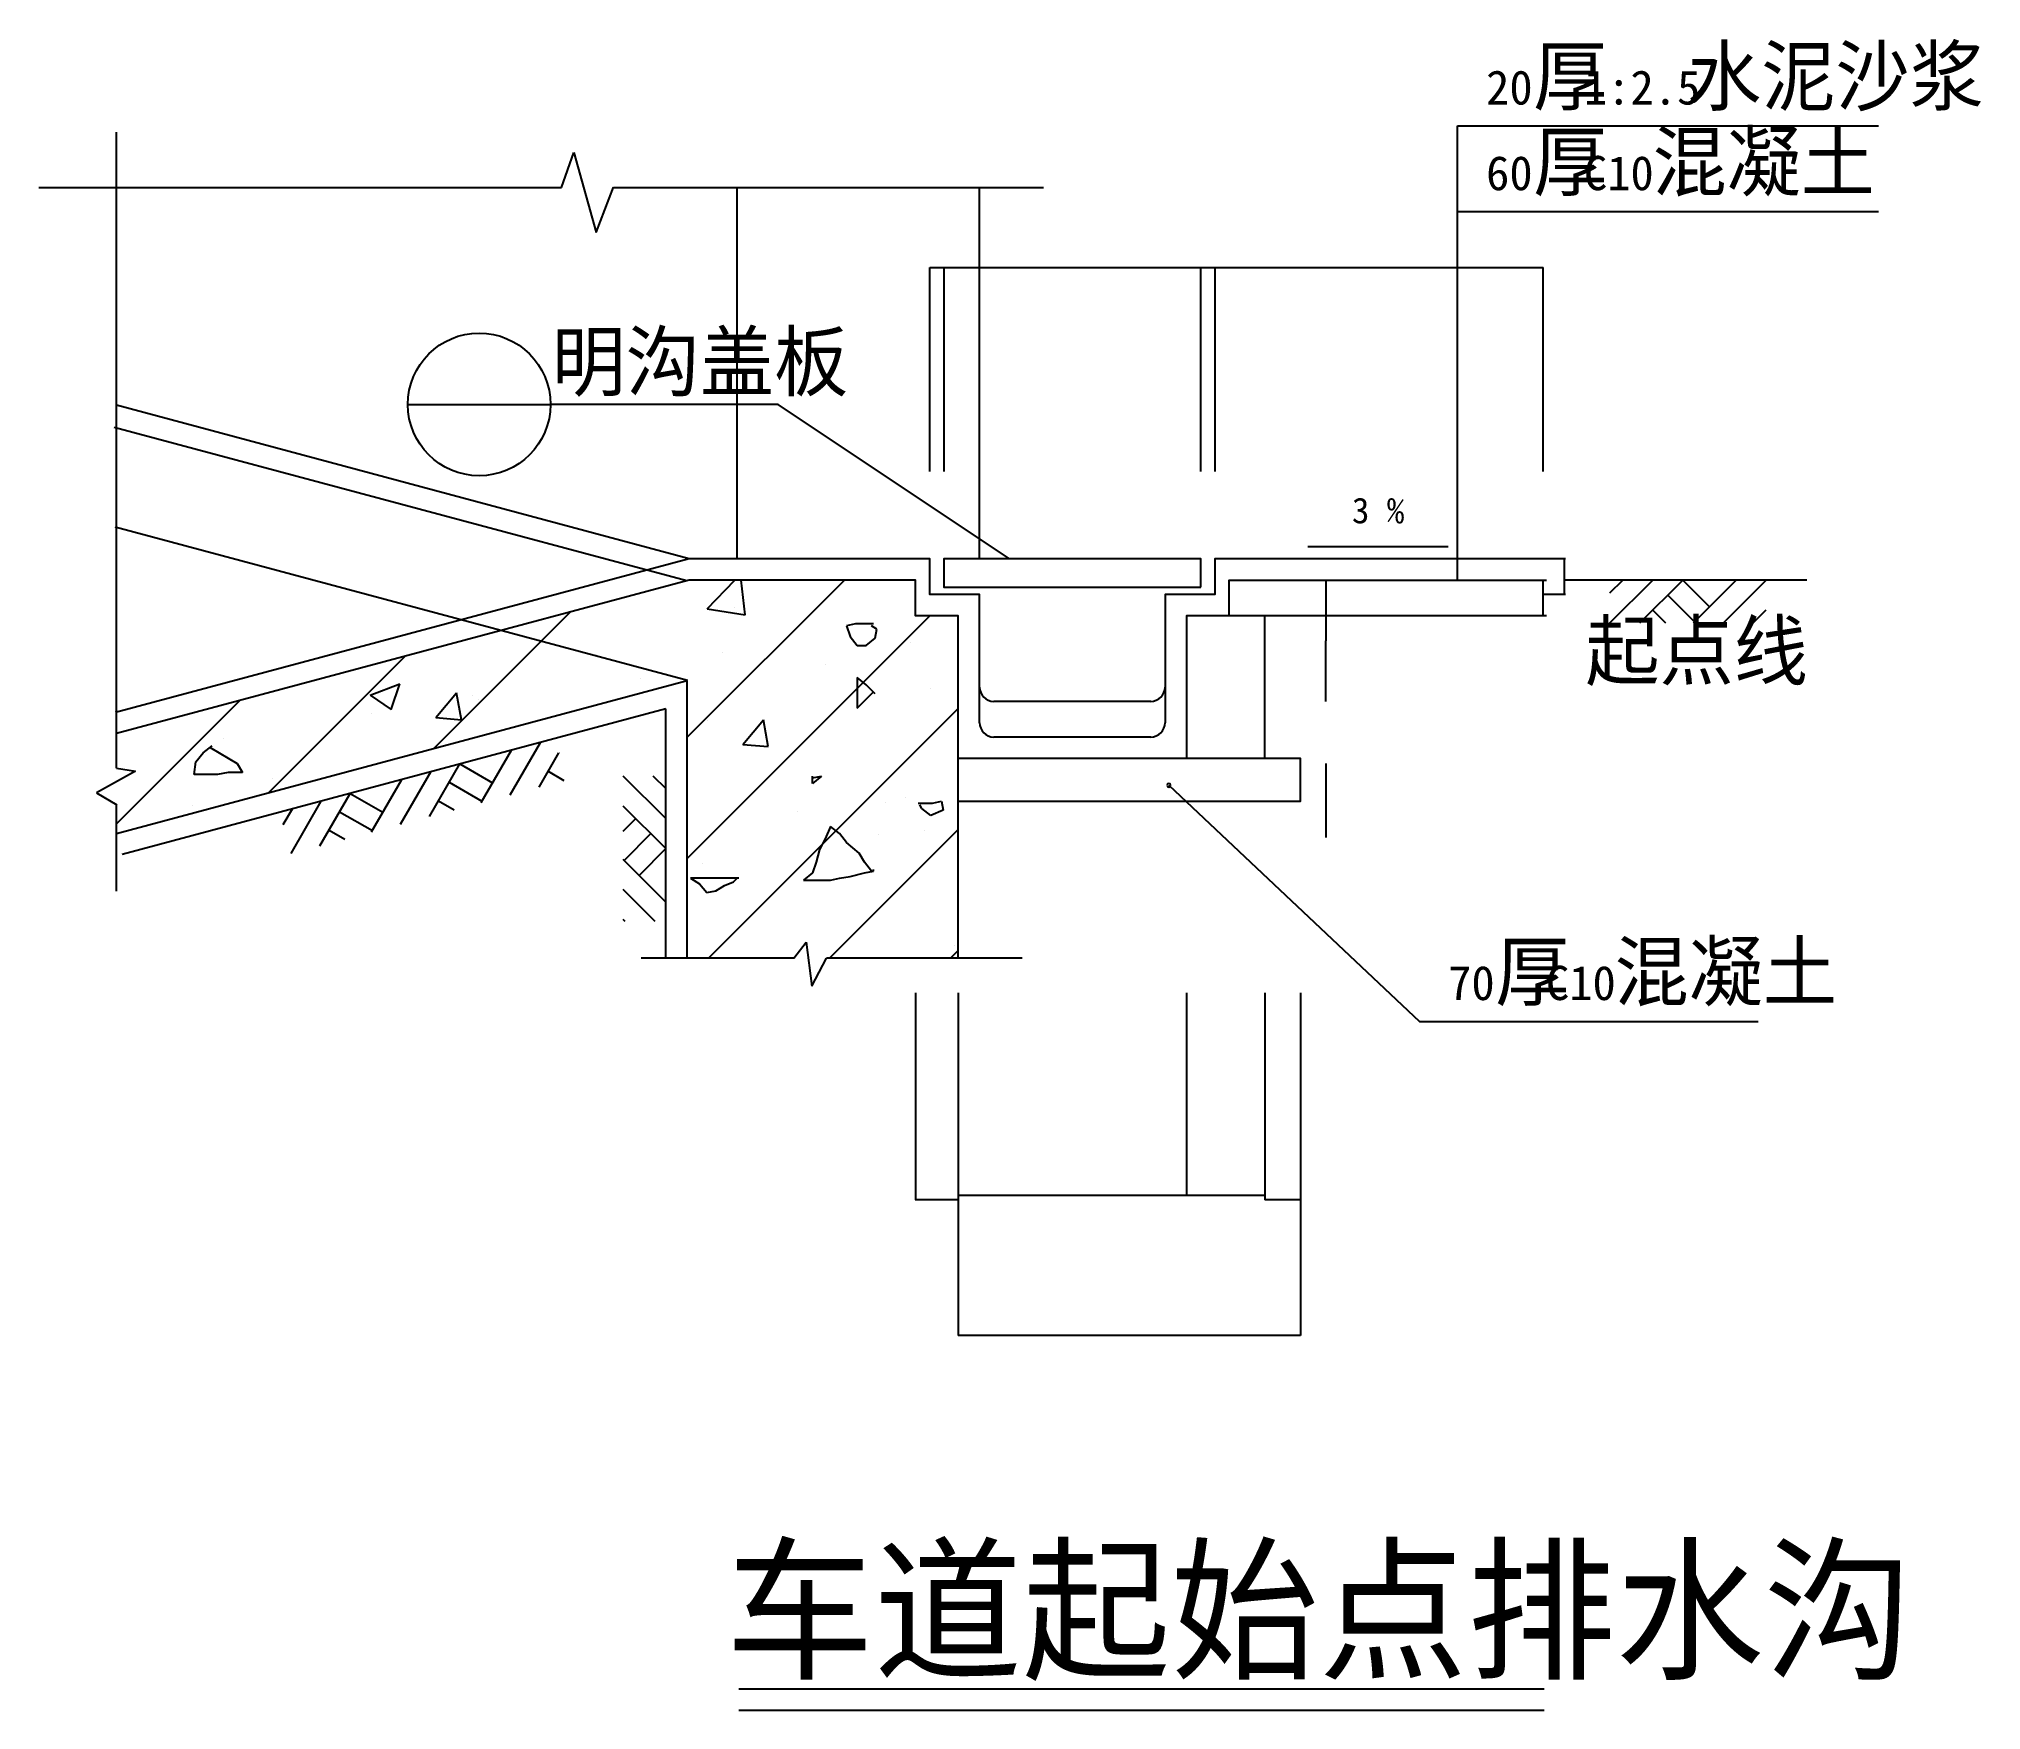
# Model space of a CAD drawing. Header units: metres. Extents: x -11715 to 12767, y 22846 to 36743.
# Drawn here: x -850 to 12767, y 23181 to 34894 of the extents above; entities that cross this region are included whole.
import ezdxf

# ---------------------------------------------------------------- set-up
doc = ezdxf.new("R2010")
doc.units = ezdxf.units.M
doc.layers.add('PUB_DIM', color=3, linetype='Continuous')
doc.dimstyles.get("Standard").update_dxf_attribs({"dimtxt": 2.5, "dimasz": 2.5, "dimexe": 1.25, "dimexo": 0.625, "dimtad": 1, "dimcen": 2.5, "dimazin": 3, "dimtfac": 1, "dimtmove": 0, "dimatfit": 3})

msp = doc.modelspace()

# ---------------------------------------------------------------- texts
for s, height, p in [('厚', 400, (9626.35, 34433.44)), ('水泥沙浆', 400, (10705.56, 34433.44)), ('20', 240, (9296.08, 34433.44)), ('1:2.5', 240, (9981.76, 34433.44)), ('厚', 400, (9626.35, 33833.44)), ('混凝土', 400, (10462.13, 33833.44)), ('60', 240, (9296.08, 33833.44)), ('C10', 240, (9981.76, 33833.44)), ('明沟盖板 ', 400, (2744.66, 32432.49)), ('3 %', 180, (8355.74, 31498.61)), ('起点线', 400, (9991.98, 30406.08)), ('混凝土', 400, (10196.02, 28157.19)), ('厚', 400, (9360.24, 28157.19)), ('70', 240, (9029.97, 28157.19)), ('C10', 240, (9715.66, 28157.19)), ('车道起始点排水沟', 800, (3963.82, 23480.66))]:
    msp.add_text(s, height=height).set_placement(p)

# ---------------------------------------------------------------- blocks, each defined once
blk = doc.blocks.new('_INDEX')
blk.add_line((-0.5, 0), (0.5, 0))
blk.add_circle((0, 0), 0.5)
blk = doc.blocks.new('_DOT')
blk.add_lwpolyline([(-0.05, 0, 1), (0.05, 0, 1)], format="xyb", close=True)
blk = doc.blocks.new('*D25')
for p, q in [((5594.96, 28207.72), (5594.96, 26786.77)), ((7194.96, 28207.72), (7194.96, 26786.77)), ((6393.46, 26786.77), (5594.71, 26786.77)), ((7195.21, 26786.77), (6396.46, 26786.77))]:
    blk.add_line(p, q)
at = {"layer": 'Defpoints'}
for p in [(5594.96, 28207.72), (7194.96, 28207.72), (7194.96, 26786.77)]:
    blk.add_point(p, dxfattribs=at)
at = {"layer": 'PUB_DIM', "insert": (6394.96, 26786.77), "char_height": 1, "attachment_point": 5}
blk.add_mtext('300', dxfattribs=at)
blk = doc.blocks.new('*D26')
for p, q in [((5594.96, 27441.8), (5594.96, 25806.94)), ((7994.96, 27441.8), (7994.96, 25806.94)), ((6793.46, 25806.94), (5594.71, 25806.94)), ((7995.21, 25806.94), (6796.46, 25806.94))]:
    blk.add_line(p, q)
at = {"layer": 'Defpoints'}
for p in [(5594.96, 27441.8), (7994.96, 27441.8), (7994.96, 25806.94)]:
    blk.add_point(p, dxfattribs=at)
at = {"layer": 'PUB_DIM', "insert": (6794.96, 25806.94), "char_height": 1, "attachment_point": 5}
blk.add_mtext('480', dxfattribs=at)
blk = doc.blocks.new('*D27')
for p, q in [((5294.96, 28207.72), (5294.96, 26757.07)), ((5594.96, 28207.72), (5594.96, 26757.07)), ((5443.96, 26757.07), (5294.71, 26757.07)), ((5595.21, 26757.07), (5445.96, 26757.07))]:
    blk.add_line(p, q)
at = {"layer": 'Defpoints'}
for p in [(5294.96, 28207.72), (5594.96, 28207.72), (5594.96, 26757.07)]:
    blk.add_point(p, dxfattribs=at)
at = {"layer": 'PUB_DIM', "insert": (5444.96, 26757.07), "char_height": 1, "attachment_point": 5}
blk.add_mtext('55', dxfattribs=at)
blk = doc.blocks.new('*D28')
for p, q in [((7194.96, 28207.72), (7194.96, 26786.77)), ((7744.96, 28207.72), (7744.96, 26786.77)), ((7468.46, 26786.77), (7194.71, 26786.77)), ((7745.21, 26786.77), (7471.46, 26786.77))]:
    blk.add_line(p, q)
at = {"layer": 'Defpoints'}
for p in [(7194.96, 28207.72), (7744.96, 28207.72), (7744.96, 26786.77)]:
    blk.add_point(p, dxfattribs=at)
at = {"layer": 'PUB_DIM', "insert": (7469.96, 26786.77), "char_height": 1, "attachment_point": 5}
blk.add_mtext('120', dxfattribs=at)
blk = doc.blocks.new('*D29')
for p, q in [((7744.96, 28207.72), (7744.96, 26757.07)), ((7994.96, 28207.72), (7994.96, 26757.07)), ((7868.96, 26757.07), (7744.71, 26757.07)), ((7995.21, 26757.07), (7870.96, 26757.07))]:
    blk.add_line(p, q)
at = {"layer": 'Defpoints'}
for p in [(7744.96, 28207.72), (7994.96, 28207.72), (7994.96, 26757.07)]:
    blk.add_point(p, dxfattribs=at)
at = {"layer": 'PUB_DIM', "insert": (7869.96, 26757.07), "char_height": 1, "attachment_point": 5}
blk.add_mtext('60', dxfattribs=at)
blk = doc.blocks.new('*D30')
for p, q in [((5495.85, 31861.22), (5495.85, 33292.01)), ((5496.1, 33292.01), (6394.35, 33292.01)), ((6397.35, 33292.01), (7295.6, 33292.01)), ((7295.85, 31861.22), (7295.85, 33292.01))]:
    blk.add_line(p, q)
at = {"layer": 'Defpoints'}
for p in [(5495.85, 33292.01), (5495.85, 31861.22), (7295.85, 31861.22)]:
    blk.add_point(p, dxfattribs=at)
at = {"layer": 'PUB_DIM', "insert": (6395.85, 33292.01), "char_height": 1, "attachment_point": 5}
blk.add_mtext('360', dxfattribs=at)
blk = doc.blocks.new('*D31')
for p, q in [((5395.85, 31861.22), (5395.85, 33292.01)), ((5396.1, 33292.01), (5445.35, 33292.01)), ((5446.35, 33292.01), (5495.6, 33292.01)), ((5495.85, 31861.22), (5495.85, 33292.01))]:
    blk.add_line(p, q)
at = {"layer": 'Defpoints'}
for p in [(5395.85, 33292.01), (5395.85, 31861.22), (5495.85, 31861.22)]:
    blk.add_point(p, dxfattribs=at)
at = {"layer": 'PUB_DIM', "insert": (5445.85, 33292.01), "char_height": 1, "attachment_point": 5}
blk.add_mtext('5', dxfattribs=at)
blk = doc.blocks.new('*D32')
for p, q in [((7395.85, 31861.22), (7395.85, 33292.01)), ((7396.1, 33292.01), (8544.35, 33292.01)), ((8547.35, 33292.01), (9695.6, 33292.01)), ((9695.85, 31861.22), (9695.85, 33292.01))]:
    blk.add_line(p, q)
at = {"layer": 'Defpoints'}
for p in [(7395.85, 33292.01), (7395.85, 31861.22), (9695.85, 31861.22)]:
    blk.add_point(p, dxfattribs=at)
at = {"layer": 'PUB_DIM', "insert": (8545.85, 33292.01), "char_height": 1, "attachment_point": 5}
blk.add_mtext('560', dxfattribs=at)
blk = doc.blocks.new('*D33')
for p, q in [((7295.85, 31861.22), (7295.85, 33292.01)), ((7296.1, 33292.01), (7345.35, 33292.01)), ((7346.35, 33292.01), (7395.6, 33292.01)), ((7395.85, 31861.22), (7395.85, 33292.01))]:
    blk.add_line(p, q)
at = {"layer": 'Defpoints'}
for p in [(7295.85, 33292.01), (7295.85, 31861.22), (7395.85, 31861.22)]:
    blk.add_point(p, dxfattribs=at)
at = {"layer": 'PUB_DIM', "insert": (7345.85, 33292.01), "char_height": 1, "attachment_point": 5}
blk.add_mtext('5', dxfattribs=at)
blk = doc.blocks.new('*D34')
for p, q in [((8172.64, 29814.61), (8172.64, 29296.29)), ((8172.64, 29550.61), (8172.64, 29296.29)), ((8172.39, 29296.29), (8172.14, 29296.29)), ((8172.64, 29296.29), (8172.64, 29296.29)), ((8172.89, 29296.29), (8173.14, 29296.29))]:
    blk.add_line(p, q)
at = {"layer": 'Defpoints'}
for p in [(8172.64, 29814.61), (8172.64, 29550.61), (8172.64, 29296.29)]:
    blk.add_point(p, dxfattribs=at)
at = {"layer": 'PUB_DIM', "insert": (8172.64, 29297.415), "char_height": 1, "attachment_point": 5}
blk.add_mtext('70', dxfattribs=at)
blk = doc.blocks.new('*D35')
for p, q in [((8172.64, 31100.61), (8172.64, 30675.61)), ((8172.39, 30675.61), (8172.14, 30675.61)), ((8172.64, 30250.61), (8172.64, 30675.61)), ((8172.64, 30675.61), (8172.64, 30675.61)), ((8172.89, 30675.61), (8173.14, 30675.61))]:
    blk.add_line(p, q)
at = {"layer": 'Defpoints'}
for p in [(8172.64, 31100.61), (8172.64, 30675.61), (8172.64, 30250.61)]:
    blk.add_point(p, dxfattribs=at)
at = {"layer": 'PUB_DIM', "insert": (8172.64, 30676.735), "char_height": 1, "attachment_point": 5}
blk.add_mtext('180', dxfattribs=at)

# ---------------------------------------------------------------- dimensions: what is measured, and where the dimension line sits
at = {"layer": 'PUB_DIM'}
for base, p1, p2, text, picture, middle in [((5395.85, 33292.01), (5395.85, 31861.22), (5495.85, 31861.22), '5', '*D31', (5445.85, 33292.01)), ((5495.85, 33292.01), (5495.85, 31861.22), (7295.85, 31861.22), '360', '*D30', (6395.85, 33292.01)), ((7295.85, 33292.01), (7295.85, 31861.22), (7395.85, 31861.22), '5', '*D33', (7345.85, 33292.01)), ((7395.85, 33292.01), (7395.85, 31861.22), (9695.85, 31861.22), '560', '*D32', (8545.85, 33292.01)), ((8172.64, 30675.61), (8172.64, 30250.61), (8172.64, 31100.61), '180', '*D35', (8172.64, 30676.735)), ((8172.64, 29296.29), (8172.64, 29550.61), (8172.64, 29814.61), '70', '*D34', (8172.64, 29297.415)), ((5594.96, 26757.07), (5594.96, 28207.72), (5294.96, 28207.72), '55', '*D27', (5444.96, 26757.07)), ((7194.96, 26786.77), (7194.96, 28207.72), (5594.96, 28207.72), '300', '*D25', (6394.96, 26786.77)), ((7744.96, 26786.77), (7744.96, 28207.72), (7194.96, 28207.72), '120', '*D28', (7469.96, 26786.77)), ((7994.96, 26757.07), (7994.96, 28207.72), (7744.96, 28207.72), '60', '*D29', (7869.96, 26757.07)), ((7994.96, 25806.94), (7994.96, 27441.8), (5594.96, 27441.8), '480', '*D26', (6794.96, 25806.94))]:
    dim = msp.add_linear_dim(base=base, p1=p1, p2=p2, text=text, dimstyle='Standard', dxfattribs=at)
    dim.commit()
    dim.dimension.update_dxf_attribs({"geometry": picture, "text_midpoint": middle})

# ---------------------------------------------------------------- linework, layer by layer
for p, q in [((9096.08, 34283.44), (12047.32, 34283.44)), ((9096.08, 31100.51), (9096.08, 34283.44)), ((4045.35, 31250.51), (4045.35, 33852.37)), ((5745.35, 31250.51), (5745.35, 33852.37)), ((9096.08, 33683.44), (12047.32, 33683.44)), ((3695.35, 29998.68), (4797.18, 31100.51)), ((3835.12, 30898.96), (4028.5, 31100.51)), ((4101.92, 30857.54), (4073.65, 31100.51)), ((10164.44, 30800.51), (10464.44, 31100.51)), ((10164.44, 31010.51), (10254.44, 31100.51)), ((10374.44, 30800.51), (10674.44, 31100.51)), ((10674.44, 31100.51), (10861.94, 30913.01)), ((10749.44, 30800.51), (11049.44, 31100.51)), ((10959.44, 30800.51), (11259.44, 31100.51)), ((4029.95, 30911.13), (4029.95, 30911.13)), ((10569.44, 30995.51), (10756.94, 30808.01)), ((1917.6, 29917.99), (2876.9, 30877.29)), ((3695.35, 29150.15), (5395.71, 30850.51)), ((3835.12, 30898.96), (4101.93, 30857.58)), ((4875.19, 30793.54), (4812.36, 30780.98)), ((4812.36, 30780.98), (4837.49, 30705.64)), ((5000.84, 30793.54), (4875.19, 30793.54)), ((5025.97, 30755.87), (4988.28, 30780.98)), ((10464.44, 30890.51), (10554.44, 30800.51)), ((11169.44, 30800.51), (11260.61, 30891.67)), ((4837.49, 30705.64), (4887.76, 30642.86)), ((4887.76, 30642.86), (4950.58, 30642.86)), ((4950.58, 30642.86), (5013.41, 30693.09)), ((5013.41, 30693.09), (5025.97, 30755.87)), ((5261.35, 30660.75), (5261.35, 30660.75)), ((758.49, 29607.41), (1717.79, 30566.7)), ((3061.03, 30575.82), (3061.03, 30575.82)), ((3942.54, 30591.49), (3942.54, 30591.49)), ((4662.49, 30508.16), (4662.49, 30508.16)), ((1471.97, 30293.51), (1682.03, 30374.14)), ((1621.19, 30192.81), (1682.02, 30374.09)), ((3366.7, 30411.31), (3366.7, 30411.31)), ((4887.76, 30416.83), (4887.76, 30203.36)), ((4950.58, 30366.6), (4887.76, 30416.83)), ((5013.41, 30303.82), (4950.58, 30366.6)), ((-304.65, 29392.79), (558.68, 30256.12)), ((1471.97, 30293.51), (1621.2, 30192.85)), ((1932.96, 30137.47), (2077.59, 30309.83)), ((2112.27, 30121.73), (2077.58, 30309.78)), ((2192.98, 30291.18), (2192.98, 30291.18)), ((2230.5, 30261.73), (2230.5, 30261.73)), ((4887.76, 30203.36), (4950.58, 30266.15)), ((4950.58, 30266.15), (5000.84, 30316.38)), ((5398.5, 30341.07), (5398.5, 30341.07)), ((1479.48, 30162.86), (1479.48, 30162.86)), ((1932.96, 30137.47), (2112.27, 30121.78)), ((3840.34, 30116.14), (3840.34, 30116.14)), ((3844.23, 28450.51), (5595.35, 30201.62)), ((4084.74, 29949.21), (4229.37, 30121.57)), ((4264.05, 29933.47), (4229.36, 30121.52)), ((443.42, 29990.86), (443.42, 29990.86)), ((2454.05, 29595.86), (2666.18, 29963.28)), ((238.58, 29738.76), (251.15, 29826.65)), ((251.15, 29826.65), (301.41, 29889.44)), ((301.41, 29889.44), (364.24, 29939.67)), ((351.67, 29927.11), (414.5, 29889.44)), ((414.5, 29889.44), (477.33, 29851.77)), ((477.33, 29851.77), (540.15, 29814.1)), ((2251.21, 29541.5), (2463.34, 29908.93)), ((2656.9, 29650.21), (2795.94, 29891.04)), ((2794.78, 29889.03), (2796.79, 29887.88)), ((4084.74, 29949.21), (4264.05, 29933.52)), ((401.93, 29738.76), (238.58, 29738.76)), ((477.33, 29751.31), (401.93, 29738.76)), ((577.85, 29751.31), (477.33, 29751.31)), ((540.15, 29814.1), (577.85, 29751.31)), ((784.71, 29712.86), (784.71, 29712.86)), ((1483.3, 29335.74), (1695.43, 29703.17)), ((1686.14, 29390.1), (1898.27, 29757.52)), ((1888.98, 29444.45), (2101.12, 29811.87)), ((2101.12, 29811.87), (2330.76, 29679.29)), ((2720.54, 29760.44), (2830.76, 29696.8)), ((3245.35, 29728.9), (3545.35, 29428.9)), ((3455.35, 29728.9), (3545.35, 29638.9)), ((4573.62, 29675.97), (4573.62, 29726.2)), ((4636.45, 29726.2), (4573.62, 29675.97)), ((4573.62, 29713.64), (4636.45, 29726.2)), ((918.23, 29184.33), (1130.36, 29551.76)), ((1121.07, 29238.69), (1333.21, 29606.11)), ((1333.21, 29606.11), (1562.85, 29473.53)), ((1952.62, 29554.67), (2062.85, 29491.03)), ((2026.87, 29683.27), (2256.51, 29550.69)), ((5223.16, 29576.39), (5223.16, 29576.39)), ((5415.5, 29537.84), (5478.33, 29550.4)), ((5478.33, 29550.4), (5490.89, 29487.62)), ((7071.87, 29662.76), (8829.97, 28007.19)), ((230.16, 29521.53), (230.16, 29521.53)), ((863.88, 29387.18), (927.52, 29497.41)), ((1258.96, 29477.51), (1488.6, 29344.93)), ((3245.35, 29518.9), (3545.35, 29218.9)), ((3335.35, 29428.9), (3245.35, 29338.9)), ((4472.14, 29477.51), (4472.14, 29477.51)), ((5088.27, 29541.63), (5088.27, 29541.63)), ((5314.98, 29537.84), (5415.5, 29537.84)), ((5340.11, 29500.17), (5327.54, 29525.29)), ((5402.93, 29449.95), (5340.11, 29500.17)), ((5490.89, 29487.62), (5402.93, 29449.95)), ((1184.71, 29348.91), (1294.94, 29285.27)), ((3440.35, 29323.9), (3252.85, 29136.4)), ((4661.58, 29286.71), (4623.88, 29211.36)), ((4699.28, 29374.6), (4661.58, 29286.71)), ((4692.76, 28450.51), (5595.35, 29353.1)), ((4762.1, 29324.38), (4699.28, 29374.6)), ((4812.36, 29261.59), (4762.1, 29324.38)), ((5034.56, 29318.54), (5034.56, 29318.54)), ((5362.02, 29342.39), (5362.02, 29342.39)), ((3245.35, 29143.9), (3545.35, 28843.9)), ((3545.35, 29218.9), (3357.85, 29031.4)), ((4623.88, 29211.36), (4598.75, 29123.46)), ((4900.32, 29186.25), (4812.36, 29261.59)), ((4938.02, 29123.46), (4900.32, 29186.25)), ((4058.44, 29010.45), (3719.18, 29010.45)), ((3719.18, 29010.45), (3782.01, 28972.78)), ((3803.86, 29117.46), (3803.86, 29117.46)), ((4020.75, 28985.34), (4045.88, 29010.45)), ((4573.62, 29048.12), (4510.8, 28997.89)), ((4598.75, 29123.46), (4573.62, 29048.12)), ((4699.28, 28997.89), (4762.1, 29010.45)), ((4762.1, 29010.45), (4837.49, 29023.01)), ((4837.49, 29023.01), (4938.02, 29048.12)), ((4988.28, 29060.68), (4938.02, 29123.46)), ((4938.02, 29048.12), (5000.84, 29060.68)), ((5000.84, 29060.68), (5000.84, 29073.24)), ((3245.35, 28933.9), (3469.19, 28710.07)), ((3782.01, 28972.78), (3832.27, 28910)), ((3832.27, 28910), (3895.09, 28922.55)), ((3895.09, 28922.55), (3957.92, 28960.22)), ((3957.92, 28960.22), (4020.75, 28985.34)), ((4510.8, 28997.89), (4699.28, 28997.89)), ((3245.35, 28723.9), (3259.19, 28710.07)), ((5541.29, 28450.51), (5595.35, 28504.57)), ((5570.15, 28542.74), (5570.15, 28542.74)), ((8829.97, 28007.19), (11204.45, 28007.19))]:
    msp.add_line(p, q)
for points in [[(-304.65, 29783.09), (-304.65, 34239.83)], [(2814.23, 33852.37), (2899.77, 34096.59)], [(2899.77, 34096.59), (3057.95, 33537.23)], [(-849.84, 33852.37), (2814.23, 33852.37)], [(3057.95, 33537.23), (3179.63, 33853.39)], [(3179.24, 33852.37), (6192.82, 33852.37)], [(3709.25, 31250.51), (-304.65, 32326.03)], [(3692.59, 31095.44), (-321.31, 32170.96)], [(3698.31, 30396.19), (-315.59, 31471.72)], [(3709.25, 31250.51), (-311.7, 30173.1)], [(5745.35, 30100.51), (5745.35, 31000.51), (5395.35, 31000.51), (5395.35, 31250.51), (3709.25, 31250.51)], [(9852.16, 31250.51), (7395.35, 31250.51), (7395.35, 31000.51), (7045.35, 31000.51), (7045.35, 30100.51)], [(9845.35, 31000.51), (9845.35, 31250.51)], [(5595.35, 28450.51), (5595.35, 30850.51), (5295.35, 30850.51), (5295.35, 31100.51), (3709.98, 31100.51), (-304.65, 30024.79)], [(7495.35, 30850.51), (7495.35, 31100.51), (9719.39, 31100.51)], [(9695.35, 30850.51), (9695.35, 31100.51)], [(11545.35, 31100.51), (9845.35, 31100.51)], [(9852.16, 31000.51), (9695.35, 31000.51)], [(9719.39, 30850.51), (7195.35, 30850.51), (7195.35, 29850.51)], [(7745.35, 29850.51), (7745.35, 30850.51)], [(3695.35, 28450.51), (3695.35, 30394.34), (-304.65, 29322.54)], [(6945.35, 30250.51), (5845.35, 30250.51)], [(3545.35, 30198.85), (-265.83, 29177.65)], [(3545.35, 28450.51), (3545.35, 30198.85)], [(6945.35, 30000.51), (5845.35, 30000.51)], [(5595.35, 29550.51), (7995.35, 29550.51), (7995.35, 29850.51), (5595.35, 29850.51)], [(-171.62, 29761.82), (-445.67, 29609.09)], [(-304.65, 29783.09), (-171.62, 29761.82)], [(-445.67, 29609.09), (-303.37, 29524.82)], [(-304.65, 28920.51), (-304.65, 29525.58)], [(4442.77, 28450.51), (4528.79, 28563.99)], [(4528.79, 28563.99), (4569.97, 28255.39)], [(4442.77, 28450.51), (3371.87, 28450.51)], [(4569.97, 28255.39), (4672.9, 28450.83)], [(6043.49, 28450.51), (4672.73, 28450.51)], [(4057.57, 23330.66), (9703.57, 23330.66)], [(4057.57, 23180.66), (9703.57, 23180.66)]]:
    msp.add_lwpolyline(points)
msp.add_lwpolyline([(7295.35, 31050.51), (7295.35, 31250.51), (5495.35, 31250.51), (5495.35, 31050.51)], close=True)
for points in [[(5745.35, 30350.51, 0.41), (5845.35, 30250.51, 0.41)], [(6945.35, 30250.51, 0.41), (7045.35, 30350.51, 0.41)], [(5745.35, 30100.51, 0.41), (5845.35, 30000.51, 0.41)], [(6945.35, 30000.51, 0.41), (7045.35, 30100.51, 0.41)]]:
    msp.add_lwpolyline(points, format="xyb")
at = {"layer": 'PUB_DIM'}
for p, q in [((4333.29, 32331.95), (2737.09, 32331.95)), ((5956.15, 31250.76), (4333.29, 32331.95))]:
    msp.add_line(p, q, dxfattribs=at)
msp.add_lwpolyline([(9030.3, 31334.9), (8047.37, 31334.9)], dxfattribs=at)

# ---------------------------------------------------------------- block references
at = {"xscale": 250, "yscale": 250, "zscale": 250}
msp.add_blockref('_DOT', (7071.87, 29662.76), dxfattribs=at)
at = {"layer": 'PUB_DIM', "xscale": 1000, "yscale": 1000, "zscale": 1000}
msp.add_blockref('_INDEX', (2237.09, 32331.95), dxfattribs=at)

msp.set_redraw_order([(e.dxf.handle, doc.entitydb.next_handle()) for e in msp.query("TEXT MTEXT ATTDEF DIMENSION ARC_DIMENSION")])  # texts and dimensions are drawn at this point

doc.saveas('drawing.dxf')
